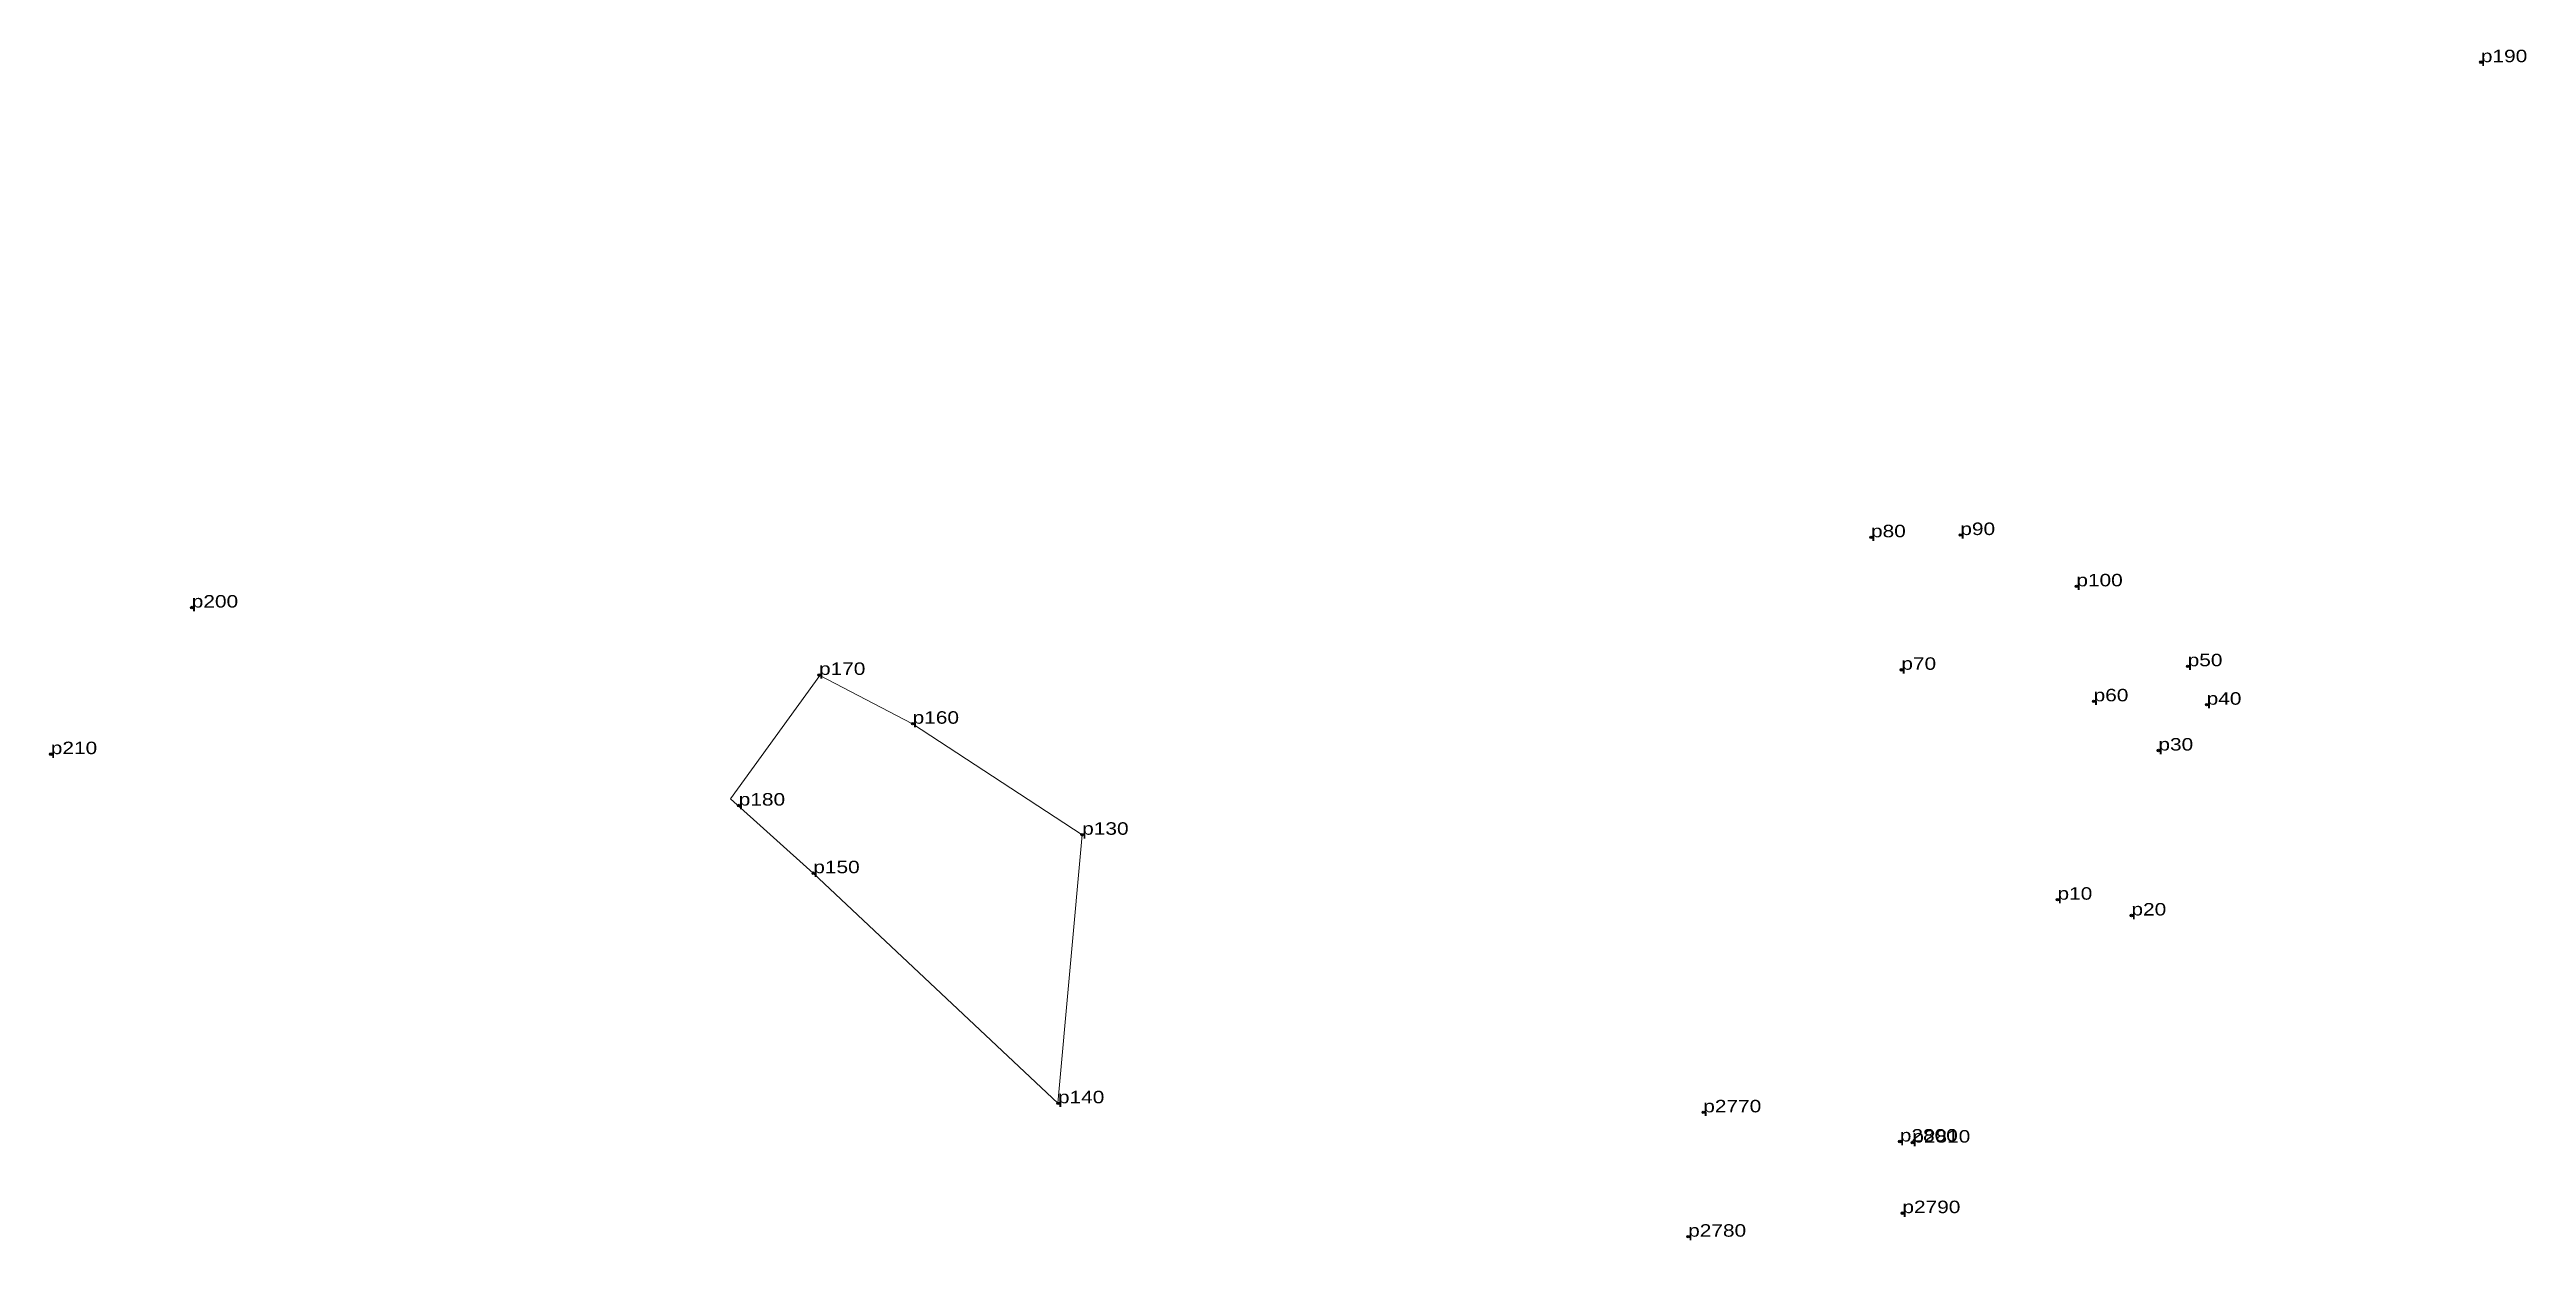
# Model space of a CAD drawing. Header units: metres. Extents: x 536582 to 540651, y 1835980 to 1838064.
# Drawn here: x 538378.3 to 538735.7, y 1836936.8 to 1837108.6 of the extents above; entities that cross this region are included whole.
import ezdxf

# ---------------------------------------------------------------- set-up
doc = ezdxf.new("R2010")
doc.units = ezdxf.units.M
doc.header["$LTSCALE"] = 0.72
doc.header["$PDMODE"] = 32
doc.header["$PDSIZE"] = 0.36
doc.layers.add('10', color=7, linetype='Continuous', lineweight=13)
doc.layers.add('36', color=7, linetype='Continuous', lineweight=13)
doc.layers.add('12', color=7, linetype='Continuous')
doc.layers.add('7', color=7, linetype='Continuous')

msp = doc.modelspace()

# ---------------------------------------------------------------- texts
at = {"layer": '12', "width": 1.25}
for s, p in [('p190', (538729.1, 1837106.77)), ('p80', (538641.1, 1837038.23)), ('p90', (538653.99, 1837038.55)), ('p100', (538670.73, 1837031.15)), ('p200', (538398.81, 1837028.09)), ('p70', (538645.48, 1837019.11)), ('p50', (538686.79, 1837019.62)), ('p170', (538489.31, 1837018.37)), ('p160', (538502.82, 1837011.33)), ('p60', (538673.22, 1837014.56)), ('p40', (538689.53, 1837014.07)), ('p210', (538378.47, 1837006.94)), ('p30', (538682.57, 1837007.46)), ('p180', (538477.73, 1836999.52)), ('p130', (538527.29, 1836995.31)), ('p150', (538488.49, 1836989.76)), ('p10', (538668.01, 1836985.94)), ('p20', (538678.68, 1836983.66)), ('p140', (538523.79, 1836956.57)), ('p2770', (538616.9, 1836955.26)), ('p2800', (538645.26, 1836951.05)), ('p2810', (538647.06, 1836950.9)), ('p2790', (538645.63, 1836940.72)), ('p2780', (538614.72, 1836937.32))]:
    msp.add_text(s, height=1.8, dxfattribs=at).set_placement(p)

# ---------------------------------------------------------------- linework, layer by layer
at = {"layer": '10'}
msp.add_lwpolyline([(538489.43, 1837018.3), (538502.82, 1837011.33), (538527.29, 1836995.31), (538523.79, 1836956.57), (538488.49, 1836989.76), (538476.55, 1837000.47)], dxfattribs=at)
at = {"layer": '36'}
msp.add_line((538476.55, 1837000.47), (538489.43, 1837018.3), dxfattribs=at)
at = {"layer": '7'}
for p in [(538729.1, 1837106.77), (538641.1, 1837038.23), (538653.99, 1837038.55), (538670.73, 1837031.15), (538398.81, 1837028.09), (538489.31, 1837018.37), (538645.48, 1837019.11), (538686.79, 1837019.62), (538673.22, 1837014.56), (538689.53, 1837014.07), (538502.82, 1837011.33), (538378.47, 1837006.94), (538682.57, 1837007.46), (538477.73, 1836999.52), (538527.29, 1836995.31), (538488.49, 1836989.76), (538668.01, 1836985.94), (538678.68, 1836983.66), (538523.79, 1836956.57), (538616.9, 1836955.26), (538645.26, 1836951.05), (538647.06, 1836950.9), (538645.63, 1836940.72), (538614.72, 1836937.32)]:
    msp.add_point(p, dxfattribs=at)

msp.set_redraw_order([(e.dxf.handle, doc.entitydb.next_handle()) for e in msp.query("TEXT MTEXT ATTDEF DIMENSION ARC_DIMENSION")])  # texts and dimensions are drawn at this point

doc.saveas('drawing.dxf')
